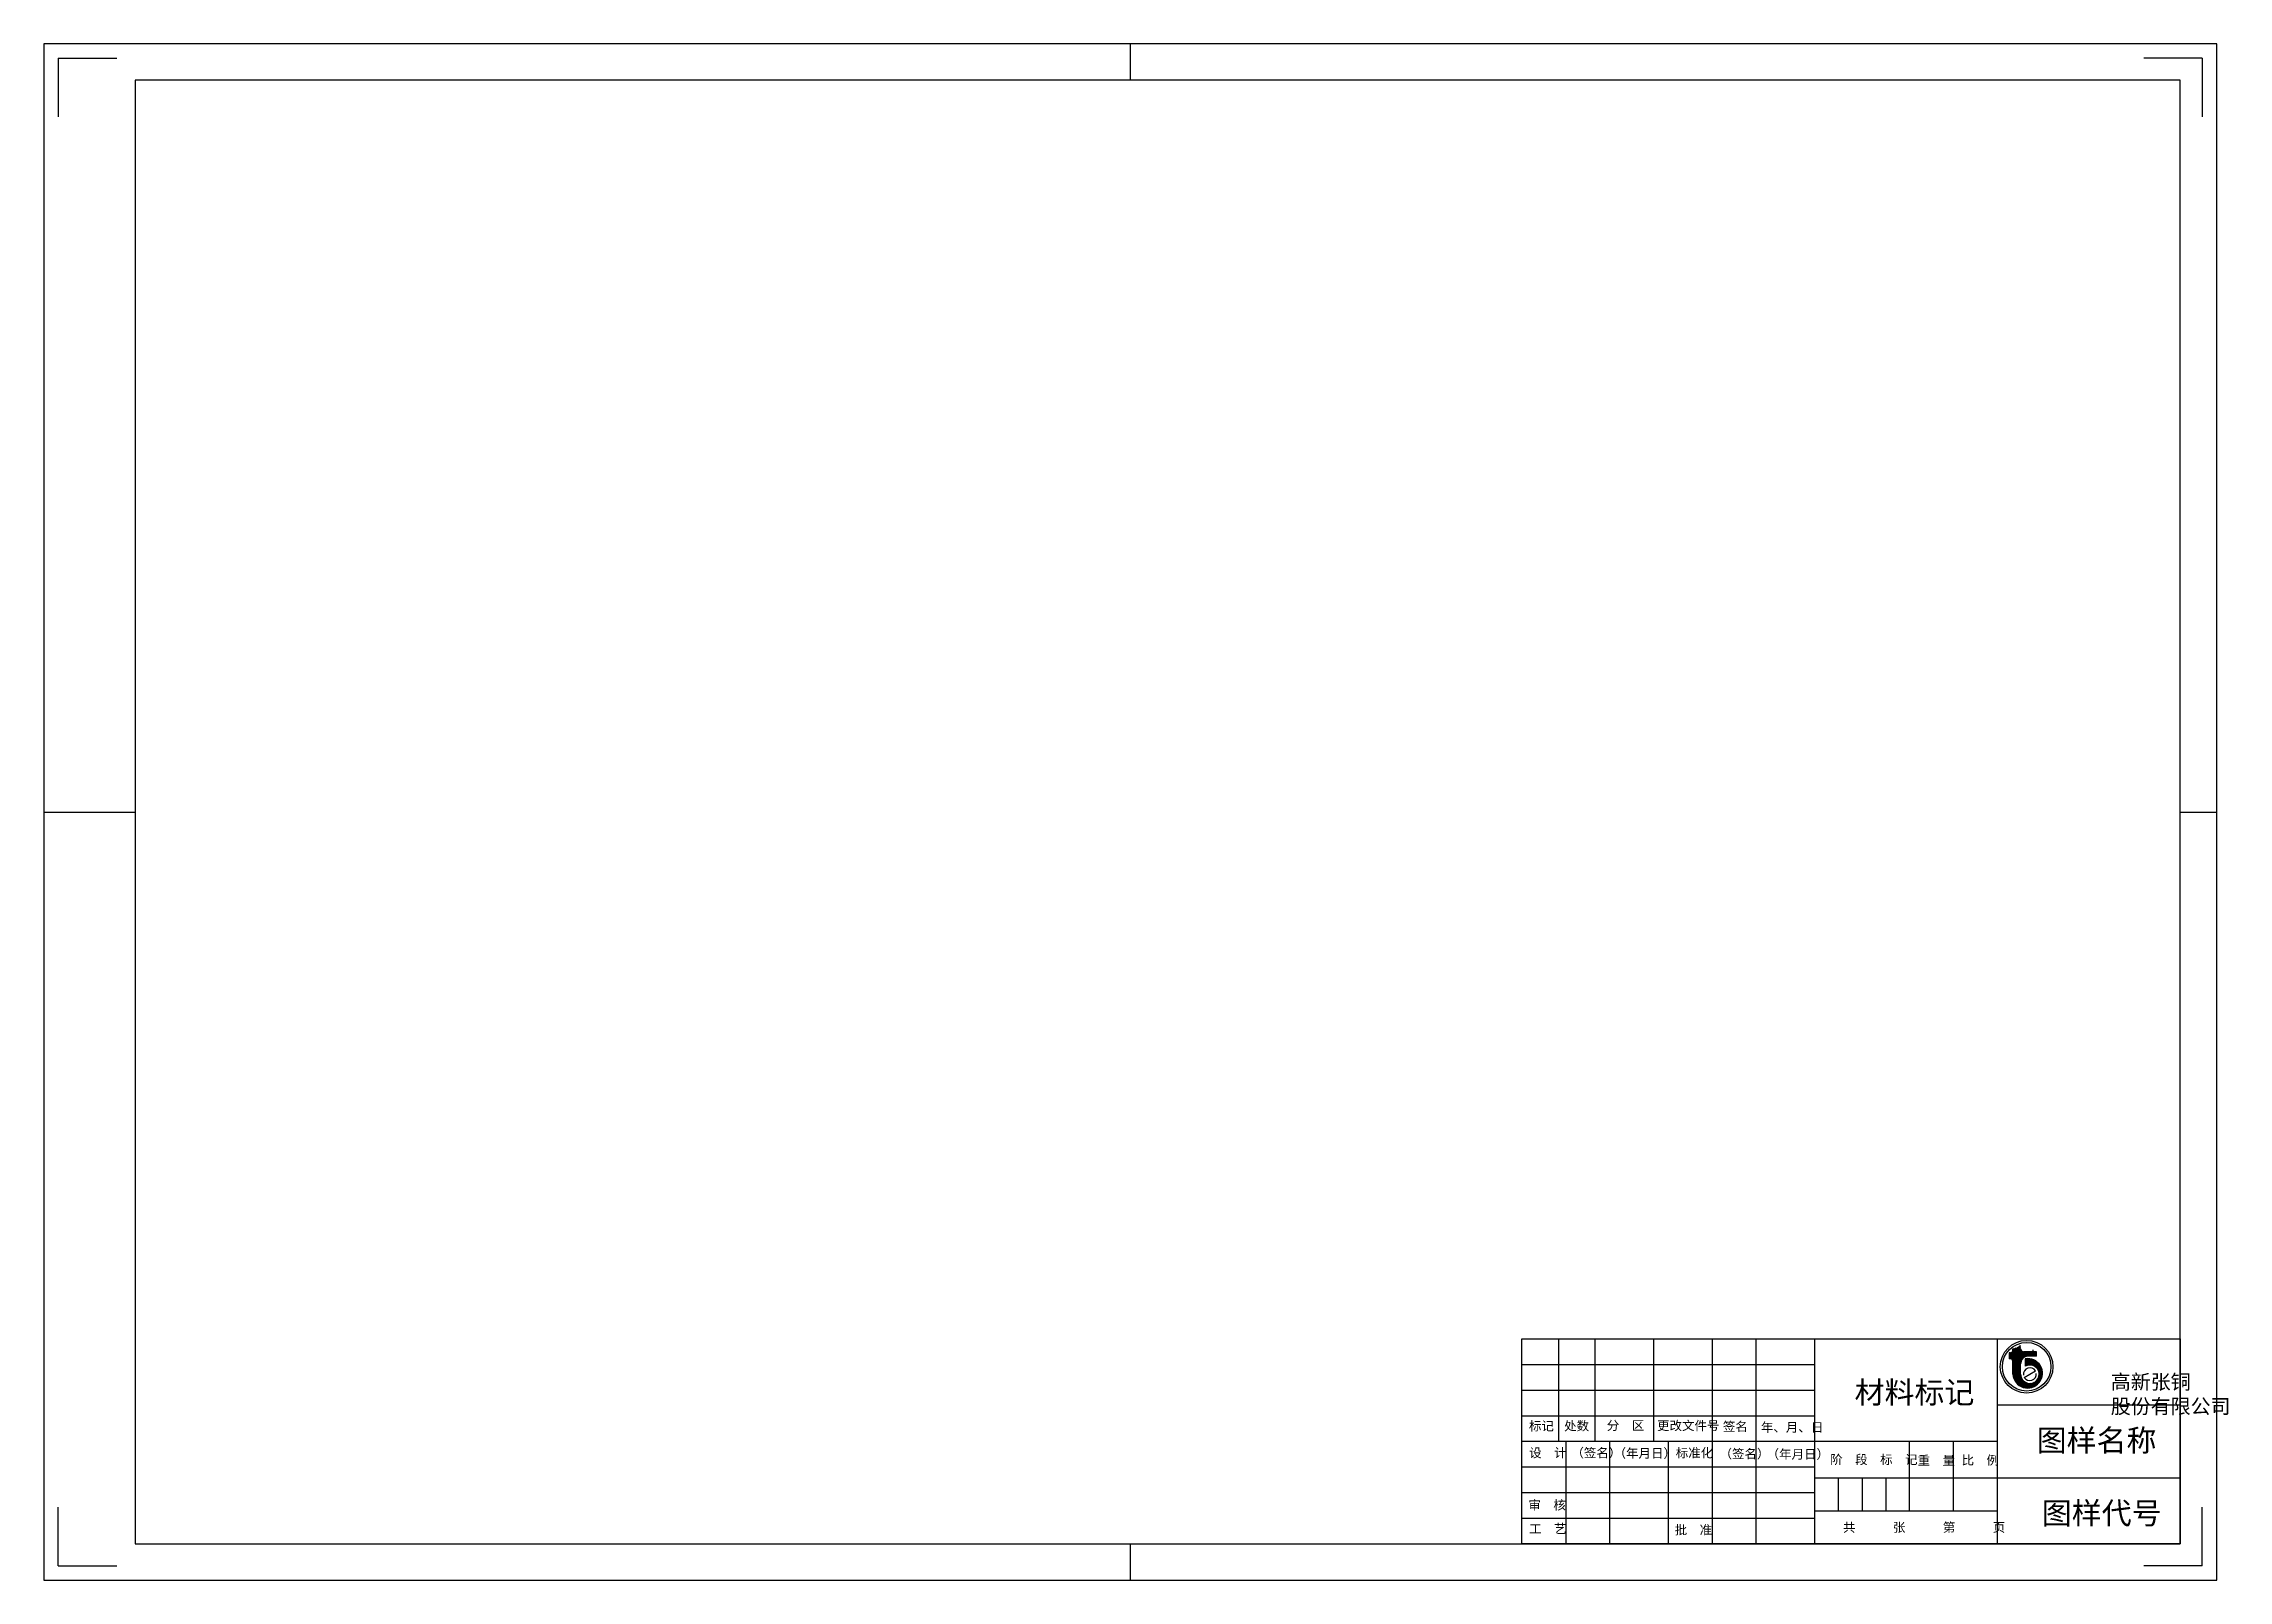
# Model space of a CAD drawing. Header units: metres. Extents: x 7185 to 8635, y 1238 to 2847.
# Drawn here: x 7185 to 7782, y 1355 to 1775 of the extents above; entities that cross this region are included whole.
import ezdxf

# ---------------------------------------------------------------- set-up
doc = ezdxf.new("R2010")
doc.units = ezdxf.units.M
for name, color, linetype in [('总内框线', 7, 'Continuous'), ('标注层', 3, 'Continuous'), ('虚线层', 4, 'Continuous')]:
    doc.layers.add(name, color=color, linetype=linetype)

msp = doc.modelspace()

# ---------------------------------------------------------------- texts
at = {"attachment_point": 1}
for s, insert, char_height in [('{\\fSimSun|b0|i0|c134|p2;材料标记}', (7680.24, 1409.46), 6), ('{\\fSimSun|b0|i0|c134|p2;标记}', (7591.23, 1398.54), 2.5), ('{\\fSimSun|b0|i0|c134|p2;处数}', (7600.85, 1398.56), 2.5), ('{\\fSimSun|b0|i0|c134|p2;分\u3000区}', (7612.51, 1398.68), 2.5), ('{\\fSimSun|b0|i0|c134|p2;更改文件号}', (7626.25, 1398.63), 2.5), ('{\\fSimSun|b0|i0|c134|p2;签名}', (7644.23, 1398.37), 2.5), ('{\\fSimSun|b0|i0|c134|p2;年、月、日}', (7654.63, 1398.18), 2.5), ('{\\fSimSun|b0|i0|c134|p2;设\u3000计}', (7591.29, 1391.2), 2.5), ('{\\fSimSun|b0|i0|c134|p2;（签名）}', (7602.83, 1391.2), 2.5), ('{\\fSimSun|b0|i0|c134|p2;\u3000（年月日）}', (7610.96, 1391.09), 2.5), ('{\\fSimSun|b0|i0|c134|p2;标准化}', (7631.36, 1391.19), 2.5), ('{\\fSimSun|b0|i0|c134|p2;（签名）}', (7643.33, 1390.94), 2.5), ('{\\fSimSun|b0|i0|c134|p2;图样名称}', (7730.01, 1396.34), 6), ('{\\fSimSun|b0|i0|c134|p2;（年月日）}', (7656.2, 1390.84), 2.5), ('{\\fSimSun|b0|i0|c134|p2;阶\u3000段\u3000标\u3000记}', (7673.58, 1389.36), 2.5), ('{\\fSimSun|b0|i0|c134|p2;重\u3000量}', (7697.46, 1389.13), 2.5), ('{\\fSimSun|b0|i0|c134|p2;比\u3000例}', (7709.51, 1389.2), 2.5), ('{\\fSimSun|b0|i0|c134|p2;审\u3000核}', (7591.09, 1376.93), 2.5), ('{\\fSimSun|b0|i0|c134|p2;图样代号}', (7731.41, 1376.46), 6), ('{\\fSimSun|b0|i0|c134|p2;工\u3000艺}', (7591.29, 1370.45), 2.5), ('{\\fSimSun|b0|i0|c134|p2;批\u3000准}', (7631.06, 1370.13), 2.5), ('{\\fSimSun|b0|i0|c134|p2;共\u3000\u3000\u3000张\u3000\u3000\u3000第\u3000\u3000\u3000页}', (7677.07, 1370.83), 2.5)]:
    msp.add_mtext(s, dxfattribs=dict(at, insert=insert, char_height=char_height))
at = {"layer": '标注层', "insert": (7750.26, 1411.33), "char_height": 4, "attachment_point": 1}
msp.add_mtext('{\\fKaiTi_GB2312|b0|i0|c134|p49;高新张铜\\P股份有限公司}', dxfattribs=at)

# ---------------------------------------------------------------- hatches: boundary and pattern name
at = {"layer": '虚线层'}
h = msp.add_hatch(dxfattribs=at)
h.set_pattern_fill('SOLID')
h.paths.add_polyline_path([(7722.52, 1415.67), (7722.72, 1415.67), (7722.85, 1415.66), (7722.97, 1415.63), (7723.09, 1415.58), (7723.19, 1415.51), (7723.29, 1415.43), (7723.37, 1415.34), (7723.44, 1415.23), (7723.49, 1415.11), (7723.51, 1414.99), (7723.52, 1414.86), (7723.52, 1411.43), (7723.62, 1410.79), (7723.81, 1410.18), (7724.1, 1409.6), (7724.48, 1409.08), (7724.94, 1408.62), (7725.46, 1408.25), (7726.04, 1407.96), (7726.65, 1407.77), (7727.29, 1407.68), (7727.94, 1407.69), (7728.57, 1407.8), (7729.18, 1408.02), (7729.75, 1408.32), (7730.25, 1408.72), (7730.69, 1409.19), (7731.05, 1409.73), (7731.32, 1410.31), (7731.5, 1410.93), (7731.57, 1411.57), (7731.53, 1412.22), (7731.4, 1412.85), (7731.17, 1413.45), (7730.84, 1414), (7730.43, 1414.5), (7729.94, 1414.93), (7729.4, 1415.27), (7728.8, 1415.52), (7728.18, 1415.67), (7727.53, 1415.72), (7726.89, 1415.67), (7726.89, 1413.61), (7727.26, 1413.78), (7727.66, 1413.9), (7728.07, 1413.94), (7728.48, 1413.92), (7728.88, 1413.84), (7729.26, 1413.69), (7729.62, 1413.47), (7729.93, 1413.21), (7730.19, 1412.89), (7730.41, 1412.54), (7730.56, 1412.16), (7730.64, 1411.76), (7730.66, 1411.35), (7730.62, 1410.94), (7730.5, 1410.54), (7730.33, 1410.17), (7730.09, 1409.83), (7729.81, 1409.54), (7729.48, 1409.29), (7729.11, 1409.1), (7728.72, 1408.98), (7728.31, 1408.92), (7727.9, 1408.92), (7727.5, 1409), (7727.11, 1409.14), (7726.75, 1409.34), (7726.43, 1409.59), (7726.15, 1409.9), (7725.93, 1410.24), (7725.77, 1410.62), (7725.67, 1411.02), (7725.63, 1411.43), (7725.63, 1414.36), (7725.67, 1414.75), (7725.79, 1415.13), (7725.97, 1415.48), (7726.22, 1415.78), (7726.53, 1416.03), (7726.88, 1416.22), (7727.25, 1416.33), (7727.65, 1416.37), (7729.94, 1416.37), (7729.94, 1417.58), (7726.44, 1417.58), (7726.31, 1417.59), (7726.19, 1417.62), (7726.07, 1417.67), (7725.97, 1417.73), (7725.87, 1417.82), (7725.79, 1417.91), (7725.72, 1418.02), (7725.67, 1418.14), (7725.64, 1418.26), (7725.63, 1418.39), (7725.63, 1419.39), (7724.53, 1418.65), (7723.52, 1418.39), (7723.52, 1418.08), (7723.51, 1417.96), (7723.49, 1417.83), (7723.44, 1417.72), (7723.37, 1417.61), (7723.29, 1417.51), (7723.19, 1417.43), (7723.09, 1417.37), (7722.97, 1417.32), (7722.85, 1417.29), (7722.72, 1417.28), (7722.52, 1417.28)])

# ---------------------------------------------------------------- linework, layer by layer
for p, q in [((7589.27, 1421.1), (7769.27, 1421.1)), ((7589.27, 1365.1), (7589.27, 1421.1)), ((7599.27, 1421.1), (7599.27, 1393.1)), ((7609.27, 1421.1), (7609.27, 1393.1)), ((7625.27, 1421.1), (7625.27, 1393.1)), ((7641.27, 1421.1), (7641.27, 1393.1)), ((7653.27, 1421.1), (7653.27, 1365.1)), ((7669.27, 1421.1), (7669.27, 1365.1)), ((7719.27, 1365.1), (7719.27, 1421.1)), ((7769.27, 1421.1), (7769.27, 1365.1)), ((7589.27, 1414.1), (7669.27, 1414.1)), ((7589.27, 1407.1), (7669.27, 1407.1)), ((7589.27, 1400.1), (7669.27, 1400.1)), ((7719.27, 1403.1), (7769.27, 1403.1)), ((7589.27, 1393.1), (7719.27, 1393.1)), ((7601.27, 1393.1), (7601.27, 1365.1)), ((7613.27, 1393.1), (7613.27, 1365.1)), ((7629.27, 1393.1), (7629.27, 1365.1)), ((7641.27, 1393.1), (7641.27, 1365.1)), ((7695.27, 1374.1), (7695.27, 1393.1)), ((7707.27, 1374.1), (7707.27, 1393.1)), ((7589.27, 1386.1), (7669.27, 1386.1)), ((7669.27, 1383.1), (7719.27, 1383.1)), ((7675.77, 1383.1), (7675.77, 1374.1)), ((7682.27, 1383.1), (7682.27, 1374.1)), ((7688.77, 1383.1), (7688.77, 1374.1)), ((7719.27, 1383.1), (7769.27, 1383.1)), ((7589.27, 1379.1), (7669.27, 1379.1)), ((7669.27, 1374.1), (7719.27, 1374.1)), ((7589.27, 1372.1), (7669.27, 1372.1)), ((7769.27, 1365.1), (7589.27, 1365.1))]:
    msp.add_line(p, q)
at = {"layer": '总内框线'}
for p, q in [((7185.27, 1775.1), (7185.27, 1355.1)), ((7779.27, 1775.1), (7185.27, 1775.1)), ((7482.27, 1775.1), (7482.27, 1765.1)), ((7779.27, 1355.1), (7779.27, 1775.1)), ((7189.27, 1771.1), (7205.27, 1771.1)), ((7189.27, 1771.1), (7189.27, 1755.1)), ((7775.27, 1771.1), (7759.27, 1771.1)), ((7775.27, 1771.1), (7775.27, 1755.1)), ((7210.27, 1765.1), (7210.27, 1365.1)), ((7769.27, 1765.1), (7210.27, 1765.1)), ((7769.27, 1365.1), (7769.27, 1765.1)), ((7185.27, 1565.1), (7210.27, 1565.1)), ((7769.27, 1565.1), (7779.27, 1565.1)), ((7189.27, 1359.1), (7189.27, 1375.1)), ((7775.27, 1359.1), (7775.27, 1375.1)), ((7210.27, 1365.1), (7769.27, 1365.1)), ((7482.27, 1365.1), (7482.27, 1355.1)), ((7189.27, 1359.1), (7205.27, 1359.1)), ((7775.27, 1359.1), (7759.27, 1359.1)), ((7185.27, 1355.1), (7779.27, 1355.1))]:
    msp.add_line(p, q, dxfattribs=at)
at = {"layer": '虚线层'}
for p, q in [((7722.52, 1417.28), (7722.52, 1415.67)), ((7722.72, 1417.28), (7722.52, 1417.28)), ((7722.72, 1415.67), (7722.52, 1415.67)), ((7723.52, 1418.08), (7723.52, 1418.39)), ((7729.94, 1417.58), (7726.44, 1417.58)), ((7726.89, 1415.67), (7726.89, 1413.61)), ((7729.94, 1416.37), (7727.65, 1416.37)), ((7729.08, 1417.1), (7729.08, 1418.11)), ((7729.94, 1416.37), (7729.94, 1417.58)), ((7723.52, 1411.43), (7723.52, 1414.86)), ((7725.63, 1411.43), (7725.63, 1414.36)), ((7726.62, 1410.55), (7729.68, 1412.31))]:
    msp.add_line(p, q, dxfattribs=at)
for radius in [7.2, 6.64]:
    msp.add_circle((7727.26, 1413.48), radius, dxfattribs=at)
for centre, radius, start, end in [((7722.72, 1418.08), 0.81, 270, 0), ((7722.72, 1414.86), 0.81, 0, 90), ((7727.54, 1411.69), 4.03, 183.78, 99.3), ((7726.44, 1418.39), 0.81, 180, 270), ((7727.65, 1414.36), 2.01, 90, 180), ((7728.15, 1411.43), 2.52, 180, 120), ((7728.15, 1411.43), 1.76, 30, 187.49), ((7728.15, 1411.43), 1.76, 210, 7.49)]:
    msp.add_arc(centre, radius, start, end, dxfattribs=at)

msp.set_redraw_order([(e.dxf.handle, doc.entitydb.next_handle()) for e in msp.query("TEXT MTEXT ATTDEF DIMENSION ARC_DIMENSION")])  # texts and dimensions are drawn at this point

doc.saveas('drawing.dxf')
